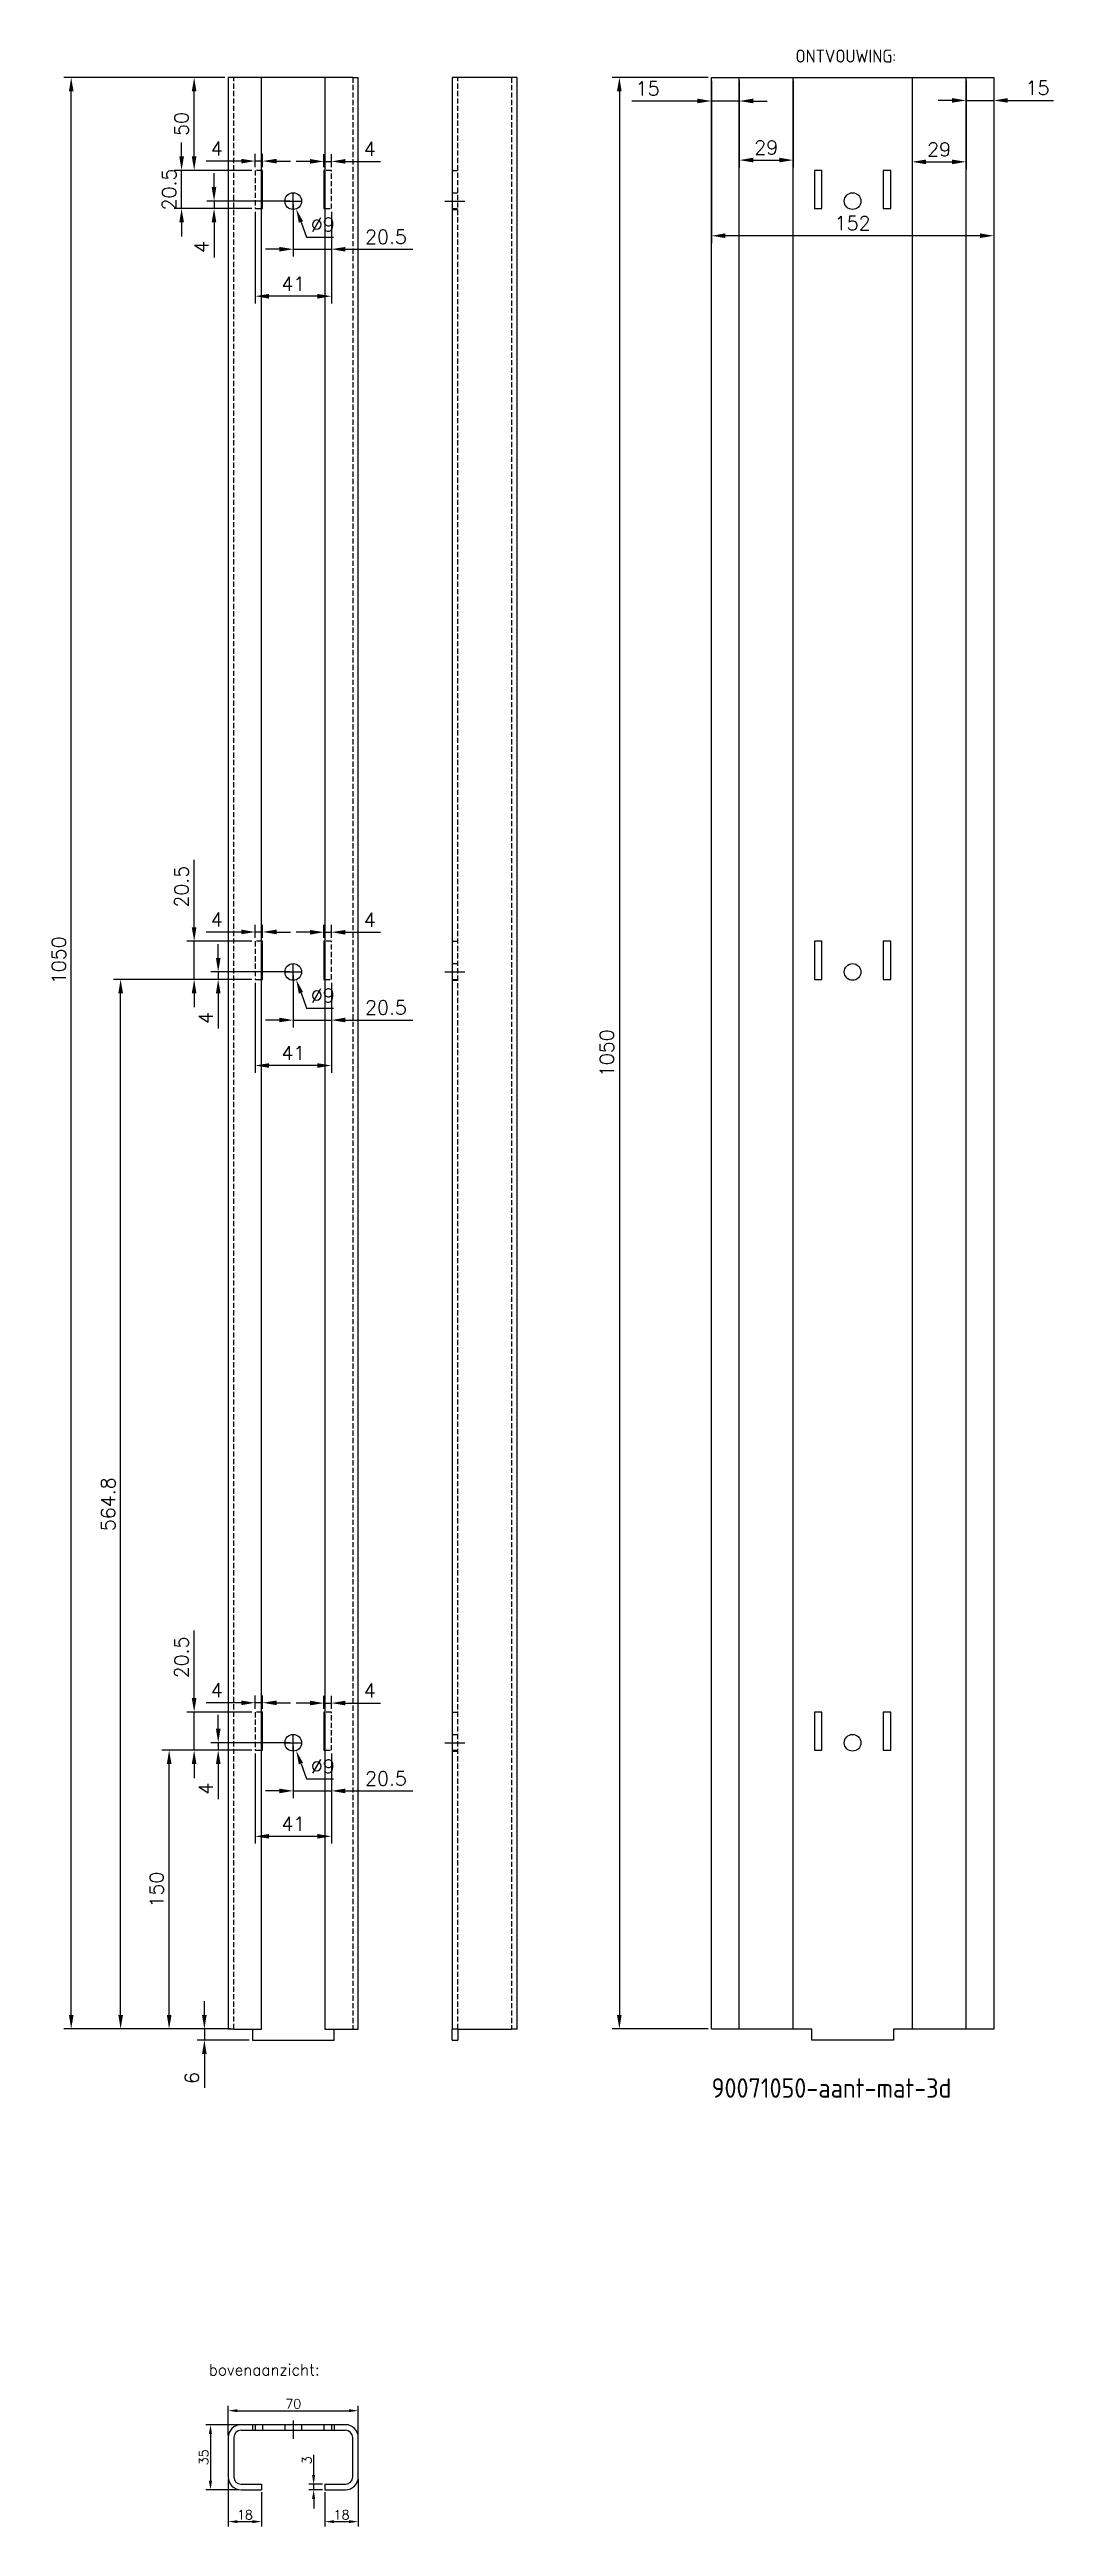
# Model space of a CAD drawing. Extents: x 3801 to 4341, y 233 to 1565.
import ezdxf

# ---------------------------------------------------------------- set-up
doc = ezdxf.new("R2010")
doc.units = 0
doc.header["$LTSCALE"] = 2
doc.linetypes.add('Aslijn', pattern=[28.575, 19.05, -3.175, 3.175, -3.175])
doc.linetypes.add('Streeplijn', pattern=[10, 7, -3])
doc.layers.get('DEFPOINTS').update_dxf_attribs({"linetype": 'CONTINUOUS'})
for name, color, linetype in [('50VOL', 13, 'CONTINUOUS'), ('70VOL', 5, 'CONTINUOUS'), ('7A', 4, 'Aslijn'), ('AM_3', 6, 'Streeplijn'), ('BRANDLIJN', 93, 'CONTINUOUS')]:
    doc.layers.add(name, color=color, linetype=linetype)
doc.styles.add('ROMANS', font='romans.shx')
doc.styles.get("Standard").update_dxf_attribs({"font": 'isocp.shx'})
doc.dimstyles.new('1_OP_02$0', dxfattribs={"dimscale": 2, "dimtxt": 2.5, "dimasz": 2.5, "dimexe": 1.3, "dimexo": 0.6, "dimgap": 0.6, "dimtad": 1, "dimdec": 1, "dimdsep": 46, "dimtxsty": 'ROMANS', "dimcen": -1.5, "dimclrd": 150, "dimclre": 150, "dimclrt": 5, "dimadec": 0, "dimazin": 0, "dimtfac": 1, "dimtdec": 1, "dimtmove": 0, "dimatfit": 3, "dimfxl": 0, "dimtolj": 1, "dimtzin": 0, "dimarcsym": 0})
doc.dimstyles.new('1_OP_03$0', dxfattribs={"dimscale": 3, "dimtxt": 2.5, "dimasz": 2.5, "dimexe": 1.3, "dimexo": 0.6, "dimgap": 1, "dimtad": 1, "dimdec": 1, "dimdsep": 46, "dimtxsty": 'ROMANS', "dimcen": -1.5, "dimclrd": 150, "dimclre": 150, "dimclrt": 5, "dimadec": 0, "dimazin": 0, "dimtfac": 1, "dimtdec": 1, "dimtmove": 0, "dimatfit": 3, "dimfxl": 0, "dimtolj": 1, "dimtzin": 0, "dimarcsym": 0})
doc.dimstyles.new('1_OP_03$3', dxfattribs={"dimscale": 3, "dimtxt": 2.5, "dimasz": 2.5, "dimexe": 1.3, "dimexo": 0.6, "dimgap": 1, "dimtad": 1, "dimtoh": 1, "dimdec": 1, "dimdsep": 46, "dimtxsty": 'ROMANS', "dimcen": -1.5, "dimclrd": 150, "dimclre": 150, "dimclrt": 5, "dimadec": 0, "dimazin": 0, "dimtfac": 1, "dimtdec": 1, "dimtofl": 0, "dimtmove": 0, "dimatfit": 0, "dimfxl": 0, "dimtolj": 1, "dimtzin": 0, "dimarcsym": 0})

msp = doc.modelspace()

# ---------------------------------------------------------------- texts
at = {"layer": '70VOL', "ltscale": 0.2}
msp.add_text('ONTVOUWING:', height=7, dxfattribs=at).set_placement((4202.59, 1558.39, 10.81))
at = {"layer": '70VOL', "style": 'ROMANS'}
msp.add_text('bovenaanzicht:', height=6, dxfattribs=at).set_placement((3886.86, 314))
at = {"layer": 'BRANDLIJN', "ltscale": 0.2}
msp.add_text('90071050-aant-mat-3d', height=10.5, dxfattribs=at).set_placement((4157.4, 463.36, 16.21))

# ---------------------------------------------------------------- blocks, each defined once
blk = doc.blocks.new('*D0')
at = {"layer": '70VOL', "color": 150, "lineweight": -2}
for p, q in [((3897.3, 281.7), (3897.3, 297.6)), ((3902.3, 295), (3962.3, 295)), ((3967.3, 281.7), (3967.3, 297.6))]:
    blk.add_line(p, q, dxfattribs=at)
at = {"layer": '70VOL', "color": 150}
for points in [[(3902.3, 295.8), (3902.3, 294.2), (3897.3, 295)], [(3962.3, 295.8), (3962.3, 294.2), (3967.3, 295)]]:
    blk.add_solid(points, dxfattribs=at)
at = {"layer": 'DEFPOINTS', "color": 0}
for p in [(3967.3, 295), (3897.3, 280.5), (3967.3, 280.5)]:
    blk.add_point(p, dxfattribs=at)
at = {"layer": '70VOL', "color": 5, "insert": (3932.3, 298.7), "char_height": 5, "attachment_point": 5, "style": 'ROMANS'}
blk.add_mtext('\\A1;70', dxfattribs=at)
blk = doc.blocks.new('*D1')
at = {"layer": '70VOL', "color": 150, "lineweight": -2}
for p, q in [((3903, 287.4), (3885.2, 287.4)), ((3887.8, 282.4), (3887.8, 257.4)), ((3903, 252.4), (3885.2, 252.4))]:
    blk.add_line(p, q, dxfattribs=at)
at = {"layer": '70VOL', "color": 150}
for points in [[(3886.9, 282.4), (3888.6, 282.4), (3887.8, 287.4)], [(3886.9, 257.4), (3888.6, 257.4), (3887.8, 252.4)]]:
    blk.add_solid(points, dxfattribs=at)
at = {"layer": 'DEFPOINTS', "color": 0}
for p in [(3904.2, 287.4), (3887.8, 252.4), (3904.2, 252.4)]:
    blk.add_point(p, dxfattribs=at)
at = {"layer": '70VOL', "color": 5, "insert": (3884.1, 269.9), "char_height": 5, "attachment_point": 5, "rotation": 90, "style": 'ROMANS'}
blk.add_mtext('\\A1;35', dxfattribs=at)
blk = doc.blocks.new('*D2')
at = {"layer": '70VOL', "color": 150, "lineweight": -2}
for p, q in [((3897.3, 258.1), (3897.3, 232.7)), ((3915.3, 251.2), (3915.3, 232.7)), ((3902.3, 235.3), (3910.3, 235.3))]:
    blk.add_line(p, q, dxfattribs=at)
at = {"layer": '70VOL', "color": 150}
for points in [[(3902.3, 236.1), (3902.3, 234.5), (3897.3, 235.3)], [(3910.3, 236.1), (3910.3, 234.5), (3915.3, 235.3)]]:
    blk.add_solid(points, dxfattribs=at)
at = {"layer": 'DEFPOINTS', "color": 0}
for p in [(3897.3, 259.3), (3915.3, 252.4), (3915.3, 235.3)]:
    blk.add_point(p, dxfattribs=at)
at = {"layer": '70VOL', "color": 5, "insert": (3906.3, 239), "char_height": 5, "attachment_point": 5, "style": 'ROMANS'}
blk.add_mtext('\\A1;18', dxfattribs=at)
blk = doc.blocks.new('*D3')
at = {"layer": '70VOL', "color": 150, "lineweight": -2}
for p, q in [((3967.3, 258.1), (3967.3, 232.7)), ((3949.3, 251.2), (3949.3, 232.7)), ((3954.3, 235.3), (3962.3, 235.3))]:
    blk.add_line(p, q, dxfattribs=at)
at = {"layer": '70VOL', "color": 150}
for points in [[(3954.3, 236.1), (3954.3, 234.5), (3949.3, 235.3)], [(3962.3, 236.1), (3962.3, 234.5), (3967.3, 235.3)]]:
    blk.add_solid(points, dxfattribs=at)
at = {"layer": 'DEFPOINTS', "color": 0}
for p in [(3967.3, 259.3), (3949.3, 252.4), (3967.3, 235.3)]:
    blk.add_point(p, dxfattribs=at)
at = {"layer": '70VOL', "color": 5, "insert": (3958.3, 239), "char_height": 5, "attachment_point": 5, "style": 'ROMANS'}
blk.add_mtext('\\A1;18', dxfattribs=at)
blk = doc.blocks.new('*D4')
at = {"layer": '70VOL', "color": 150, "lineweight": -2}
for p, q in [((3943.3, 260.4), (3943.3, 271.2)), ((3948.1, 255.4), (3940.7, 255.4)), ((3943.3, 252.4), (3943.3, 255.4)), ((3948.1, 252.4), (3940.7, 252.4)), ((3943.3, 247.4), (3943.3, 242.4))]:
    blk.add_line(p, q, dxfattribs=at)
at = {"layer": '70VOL', "color": 150}
for points in [[(3942.4, 260.4), (3944.1, 260.4), (3943.3, 255.4)], [(3942.4, 247.4), (3944.1, 247.4), (3943.3, 252.4)]]:
    blk.add_solid(points, dxfattribs=at)
at = {"layer": 'DEFPOINTS', "color": 0}
for p in [(3943.3, 255.4), (3949.3, 255.4), (3949.3, 252.4)]:
    blk.add_point(p, dxfattribs=at)
at = {"layer": '70VOL', "color": 5, "insert": (3939.6, 268.3), "char_height": 5, "attachment_point": 5, "rotation": 90, "style": 'ROMANS'}
blk.add_mtext('\\A1;3', dxfattribs=at)
blk = doc.blocks.new('*D5')
at = {"layer": '70VOL', "color": 150, "lineweight": -2}
for p, q in [((3927.8, 1483.9), (3936.8, 1483.9)), ((3932.3, 1479.4), (3932.3, 1488.4)), ((3936.5, 1472.6), (3939.5, 1464.4)), ((3939.5, 1464.4), (3953.9, 1464.4))]:
    blk.add_line(p, q, dxfattribs=at)
at = {"layer": '70VOL', "color": 150}
blk.add_solid([(3937.6, 1473), (3935.3, 1472.2), (3933.9, 1479.6)], dxfattribs=at)
at = {"layer": 'DEFPOINTS', "color": 0}
for p in [(3930.7, 1488.1), (3933.9, 1479.6)]:
    blk.add_point(p, dxfattribs=at)
at = {"layer": '70VOL', "color": 5, "insert": (3948.2, 1471.2), "char_height": 7.5, "attachment_point": 5, "style": 'ROMANS'}
blk.add_mtext('\\A1;∅9', dxfattribs=at)
blk = doc.blocks.new('*D6')
at = {"layer": '70VOL', "color": 150, "lineweight": -2}
for p, q in [((3932.3, 1482.1), (3932.3, 1454.1)), ((3952.8, 1478.1), (3952.8, 1454.1)), ((3924.8, 1458), (3917.3, 1458)), ((3932.3, 1458), (3952.8, 1458)), ((3960.3, 1458), (3996.7, 1458))]:
    blk.add_line(p, q, dxfattribs=at)
at = {"layer": '70VOL', "color": 150}
for points in [[(3924.8, 1459.2), (3924.8, 1456.7), (3932.3, 1458)], [(3960.3, 1459.2), (3960.3, 1456.7), (3952.8, 1458)]]:
    blk.add_solid(points, dxfattribs=at)
at = {"layer": 'DEFPOINTS', "color": 0}
for p in [(3932.3, 1483.9), (3952.8, 1479.9), (3952.8, 1458)]:
    blk.add_point(p, dxfattribs=at)
at = {"layer": '70VOL', "color": 5, "insert": (3982.2, 1464.7), "char_height": 7.5, "attachment_point": 5, "style": 'ROMANS'}
blk.add_mtext('\\A1;20.5', dxfattribs=at)
blk = doc.blocks.new('*D7')
at = {"layer": '70VOL', "color": 150, "lineweight": -2}
for p, q in [((3911.8, 1478.1), (3911.8, 1428.8)), ((3952.8, 1478.1), (3952.8, 1428.8)), ((3945.3, 1432.7), (3919.3, 1432.7))]:
    blk.add_line(p, q, dxfattribs=at)
at = {"layer": '70VOL', "color": 150}
for points in [[(3919.3, 1433.9), (3919.3, 1431.4), (3911.8, 1432.7)], [(3945.3, 1433.9), (3945.3, 1431.4), (3952.8, 1432.7)]]:
    blk.add_solid(points, dxfattribs=at)
at = {"layer": 'DEFPOINTS', "color": 0}
for p in [(3911.8, 1479.9), (3952.8, 1479.9), (3911.8, 1432.7)]:
    blk.add_point(p, dxfattribs=at)
at = {"layer": '70VOL', "color": 5, "insert": (3932.3, 1439.4), "char_height": 7.5, "attachment_point": 5, "style": 'ROMANS'}
blk.add_mtext('\\A1;41', dxfattribs=at)
blk = doc.blocks.new('*D8')
at = {"layer": '70VOL', "color": 150, "lineweight": -2}
for p, q in [((3911.8, 1502.2), (3911.8, 1509.3)), ((3915.8, 1502.2), (3915.8, 1509.3)), ((3904.3, 1505.4), (3885.4, 1505.4)), ((3915.8, 1505.4), (3911.8, 1505.4)), ((3923.3, 1505.4), (3930.8, 1505.4))]:
    blk.add_line(p, q, dxfattribs=at)
at = {"layer": '70VOL', "color": 150}
for points in [[(3904.3, 1506.6), (3904.3, 1504.1), (3911.8, 1505.4)], [(3923.3, 1506.6), (3923.3, 1504.1), (3915.8, 1505.4)]]:
    blk.add_solid(points, dxfattribs=at)
at = {"layer": 'DEFPOINTS', "color": 0}
for p in [(3911.8, 1505.4), (3911.8, 1500.4), (3915.8, 1500.4)]:
    blk.add_point(p, dxfattribs=at)
at = {"layer": '70VOL', "color": 5, "insert": (3891.1, 1512.1), "char_height": 7.5, "attachment_point": 5, "style": 'ROMANS'}
blk.add_mtext('\\A1;4', dxfattribs=at)
blk = doc.blocks.new('*D9')
at = {"layer": '70VOL', "color": 150, "lineweight": -2}
for p, q in [((3948.8, 1502.2), (3948.8, 1509.1)), ((3952.8, 1502.2), (3952.8, 1509.1)), ((3941.3, 1505.2), (3933.8, 1505.2)), ((3948.8, 1505.2), (3952.8, 1505.2)), ((3960.3, 1505.2), (3979.2, 1505.2))]:
    blk.add_line(p, q, dxfattribs=at)
at = {"layer": '70VOL', "color": 150}
for points in [[(3941.3, 1506.5), (3941.3, 1504), (3948.8, 1505.2)], [(3960.3, 1506.5), (3960.3, 1504), (3952.8, 1505.2)]]:
    blk.add_solid(points, dxfattribs=at)
at = {"layer": 'DEFPOINTS', "color": 0}
for p in [(3948.8, 1500.4), (3952.8, 1505.2), (3952.8, 1500.4)]:
    blk.add_point(p, dxfattribs=at)
at = {"layer": '70VOL', "color": 5, "insert": (3973.5, 1512), "char_height": 7.5, "attachment_point": 5, "style": 'ROMANS'}
blk.add_mtext('\\A1;4', dxfattribs=at)
blk = doc.blocks.new('*D10')
at = {"layer": '70VOL', "color": 150, "lineweight": -2}
for p, q in [((3872.2, 1507.9), (3872.2, 1515.4)), ((3910, 1500.4), (3868.3, 1500.4)), ((3872.2, 1479.9), (3872.2, 1500.4)), ((3910, 1479.9), (3868.3, 1479.9)), ((3872.2, 1472.4), (3872.2, 1464.9))]:
    blk.add_line(p, q, dxfattribs=at)
at = {"layer": '70VOL', "color": 150}
for points in [[(3871, 1507.9), (3873.5, 1507.9), (3872.2, 1500.4)], [(3871, 1472.4), (3873.5, 1472.4), (3872.2, 1479.9)]]:
    blk.add_solid(points, dxfattribs=at)
at = {"layer": 'DEFPOINTS', "color": 0}
for p in [(3872.2, 1500.4), (3911.8, 1500.4), (3911.8, 1479.9)]:
    blk.add_point(p, dxfattribs=at)
at = {"layer": '70VOL', "color": 5, "insert": (3865.5, 1490.1), "char_height": 7.5, "attachment_point": 5, "rotation": 90, "style": 'ROMANS'}
blk.add_mtext('\\A1;20.5', dxfattribs=at)
blk = doc.blocks.new('*D11')
at = {"layer": '70VOL', "color": 150, "lineweight": -2}
for p, q in [((3889.7, 1491.4), (3889.7, 1498.9)), ((3930.5, 1483.9), (3885.8, 1483.9)), ((3910, 1479.9), (3885.8, 1479.9)), ((3889.7, 1483.9), (3889.7, 1479.9)), ((3889.7, 1472.4), (3889.7, 1453.5))]:
    blk.add_line(p, q, dxfattribs=at)
at = {"layer": '70VOL', "color": 150}
for points in [[(3888.4, 1491.4), (3890.9, 1491.4), (3889.7, 1483.9)], [(3888.4, 1472.4), (3890.9, 1472.4), (3889.7, 1479.9)]]:
    blk.add_solid(points, dxfattribs=at)
at = {"layer": 'DEFPOINTS', "color": 0}
for p in [(3889.7, 1479.9), (3911.8, 1479.9), (3932.3, 1483.9)]:
    blk.add_point(p, dxfattribs=at)
at = {"layer": '70VOL', "color": 5, "insert": (3882.9, 1459.2), "char_height": 7.5, "attachment_point": 5, "rotation": 90, "style": 'ROMANS'}
blk.add_mtext('\\A1;4', dxfattribs=at)
blk = doc.blocks.new('*D12')
at = {"layer": '70VOL', "color": 150, "lineweight": -2}
for p, q in [((3927.8, 654.4), (3936.8, 654.4)), ((3932.3, 649.9), (3932.3, 658.9)), ((3936.5, 643.1), (3939.5, 634.9)), ((3939.5, 634.9), (3953.9, 634.9))]:
    blk.add_line(p, q, dxfattribs=at)
at = {"layer": '70VOL', "color": 150}
blk.add_solid([(3937.6, 643.5), (3935.3, 642.7), (3933.9, 650.1)], dxfattribs=at)
at = {"layer": 'DEFPOINTS', "color": 0}
for p in [(3930.7, 658.6), (3933.9, 650.1)]:
    blk.add_point(p, dxfattribs=at)
at = {"layer": '70VOL', "color": 5, "insert": (3948.2, 641.7), "char_height": 7.5, "attachment_point": 5, "style": 'ROMANS'}
blk.add_mtext('\\A1;∅9', dxfattribs=at)
blk = doc.blocks.new('*D13')
at = {"layer": '70VOL', "color": 150, "lineweight": -2}
for p, q in [((3932.3, 652.6), (3932.3, 624.6)), ((3952.8, 648.6), (3952.8, 624.6)), ((3924.8, 628.5), (3917.3, 628.5)), ((3932.3, 628.5), (3952.8, 628.5)), ((3960.3, 628.5), (3996.7, 628.5))]:
    blk.add_line(p, q, dxfattribs=at)
at = {"layer": '70VOL', "color": 150}
for points in [[(3924.8, 629.7), (3924.8, 627.2), (3932.3, 628.5)], [(3960.3, 629.7), (3960.3, 627.2), (3952.8, 628.5)]]:
    blk.add_solid(points, dxfattribs=at)
at = {"layer": 'DEFPOINTS', "color": 0}
for p in [(3932.3, 654.4), (3952.8, 650.4), (3952.8, 628.5)]:
    blk.add_point(p, dxfattribs=at)
at = {"layer": '70VOL', "color": 5, "insert": (3982.2, 635.2), "char_height": 7.5, "attachment_point": 5, "style": 'ROMANS'}
blk.add_mtext('\\A1;20.5', dxfattribs=at)
blk = doc.blocks.new('*D14')
at = {"layer": '70VOL', "color": 150, "lineweight": -2}
for p, q in [((3911.8, 648.6), (3911.8, 600.1)), ((3952.8, 648.6), (3952.8, 600.1)), ((3945.3, 604), (3919.3, 604))]:
    blk.add_line(p, q, dxfattribs=at)
at = {"layer": '70VOL', "color": 150}
for points in [[(3919.3, 605.3), (3919.3, 602.8), (3911.8, 604)], [(3945.3, 605.3), (3945.3, 602.8), (3952.8, 604)]]:
    blk.add_solid(points, dxfattribs=at)
at = {"layer": 'DEFPOINTS', "color": 0}
for p in [(3911.8, 650.4), (3952.8, 650.4), (3911.8, 604)]:
    blk.add_point(p, dxfattribs=at)
at = {"layer": '70VOL', "color": 5, "insert": (3932.3, 610.8), "char_height": 7.5, "attachment_point": 5, "style": 'ROMANS'}
blk.add_mtext('\\A1;41', dxfattribs=at)
blk = doc.blocks.new('*D15')
at = {"layer": '70VOL', "color": 150, "lineweight": -2}
for p, q in [((3911.8, 672.7), (3911.8, 679.8)), ((3915.8, 672.7), (3915.8, 679.8)), ((3904.3, 675.9), (3885.4, 675.9)), ((3915.8, 675.9), (3911.8, 675.9)), ((3923.3, 675.9), (3930.8, 675.9))]:
    blk.add_line(p, q, dxfattribs=at)
at = {"layer": '70VOL', "color": 150}
for points in [[(3904.3, 677.1), (3904.3, 674.6), (3911.8, 675.9)], [(3923.3, 677.1), (3923.3, 674.6), (3915.8, 675.9)]]:
    blk.add_solid(points, dxfattribs=at)
at = {"layer": 'DEFPOINTS', "color": 0}
for p in [(3911.8, 675.9), (3911.8, 670.9), (3915.8, 670.9)]:
    blk.add_point(p, dxfattribs=at)
at = {"layer": '70VOL', "color": 5, "insert": (3891.1, 682.6), "char_height": 7.5, "attachment_point": 5, "style": 'ROMANS'}
blk.add_mtext('\\A1;4', dxfattribs=at)
blk = doc.blocks.new('*D16')
at = {"layer": '70VOL', "color": 150, "lineweight": -2}
for p, q in [((3941.3, 675.7), (3933.8, 675.7)), ((3948.8, 672.7), (3948.8, 679.6)), ((3948.8, 675.7), (3952.8, 675.7)), ((3952.8, 672.7), (3952.8, 679.6)), ((3960.3, 675.7), (3979.2, 675.7))]:
    blk.add_line(p, q, dxfattribs=at)
at = {"layer": '70VOL', "color": 150}
for points in [[(3941.3, 677), (3941.3, 674.5), (3948.8, 675.7)], [(3960.3, 677), (3960.3, 674.5), (3952.8, 675.7)]]:
    blk.add_solid(points, dxfattribs=at)
at = {"layer": 'DEFPOINTS', "color": 0}
for p in [(3948.8, 670.9), (3952.8, 675.7), (3952.8, 670.9)]:
    blk.add_point(p, dxfattribs=at)
at = {"layer": '70VOL', "color": 5, "insert": (3973.5, 682.5), "char_height": 7.5, "attachment_point": 5, "style": 'ROMANS'}
blk.add_mtext('\\A1;4', dxfattribs=at)
blk = doc.blocks.new('*D17')
at = {"layer": '70VOL', "color": 150, "lineweight": -2}
for p, q in [((3879, 678.4), (3879, 714.7)), ((3910, 670.9), (3875.1, 670.9)), ((3879, 650.4), (3879, 670.9)), ((3910, 650.4), (3875.1, 650.4)), ((3879, 642.9), (3879, 635.4))]:
    blk.add_line(p, q, dxfattribs=at)
at = {"layer": '70VOL', "color": 150}
for points in [[(3877.7, 678.4), (3880.2, 678.4), (3879, 670.9)], [(3877.7, 642.9), (3880.2, 642.9), (3879, 650.4)]]:
    blk.add_solid(points, dxfattribs=at)
at = {"layer": 'DEFPOINTS', "color": 0}
for p in [(3879, 670.9), (3911.8, 670.9), (3911.8, 650.4)]:
    blk.add_point(p, dxfattribs=at)
at = {"layer": '70VOL', "color": 5, "insert": (3872.2, 700.3), "char_height": 7.5, "attachment_point": 5, "rotation": 90, "style": 'ROMANS'}
blk.add_mtext('\\A1;20.5', dxfattribs=at)
blk = doc.blocks.new('*D18')
at = {"layer": '70VOL', "color": 150, "lineweight": -2}
for p, q in [((3891.9, 661.9), (3891.9, 669.4)), ((3930.5, 654.4), (3888, 654.4)), ((3891.9, 654.4), (3891.9, 650.4)), ((3910, 650.4), (3888, 650.4)), ((3891.9, 642.9), (3891.9, 624))]:
    blk.add_line(p, q, dxfattribs=at)
at = {"layer": '70VOL', "color": 150}
for points in [[(3890.7, 661.9), (3893.2, 661.9), (3891.9, 654.4)], [(3890.7, 642.9), (3893.2, 642.9), (3891.9, 650.4)]]:
    blk.add_solid(points, dxfattribs=at)
at = {"layer": 'DEFPOINTS', "color": 0}
for p in [(3932.3, 654.4), (3891.9, 650.4), (3911.8, 650.4)]:
    blk.add_point(p, dxfattribs=at)
at = {"layer": '70VOL', "color": 5, "insert": (3885.2, 629.7), "char_height": 7.5, "attachment_point": 5, "rotation": 90, "style": 'ROMANS'}
blk.add_mtext('\\A1;4', dxfattribs=at)
blk = doc.blocks.new('*D19')
at = {"layer": '70VOL', "color": 150, "lineweight": -2}
for p, q in [((3884.5, 507.9), (3884.5, 515.4)), ((3895.5, 500.4), (3880.6, 500.4)), ((3908.5, 494.4), (3880.6, 494.4)), ((3884.5, 500.4), (3884.5, 494.4)), ((3884.5, 486.9), (3884.5, 468.7))]:
    blk.add_line(p, q, dxfattribs=at)
at = {"layer": '70VOL', "color": 150}
for points in [[(3883.2, 507.9), (3885.7, 507.9), (3884.5, 500.4)], [(3883.2, 486.9), (3885.7, 486.9), (3884.5, 494.4)]]:
    blk.add_solid(points, dxfattribs=at)
at = {"layer": 'DEFPOINTS', "color": 0}
for p in [(3884.5, 494.4), (3897.3, 500.4), (3910.3, 494.4)]:
    blk.add_point(p, dxfattribs=at)
at = {"layer": '70VOL', "color": 5, "insert": (3877.7, 474), "char_height": 7.5, "attachment_point": 5, "rotation": 90, "style": 'ROMANS'}
blk.add_mtext('\\A1;6', dxfattribs=at)
blk = doc.blocks.new('*D20')
at = {"layer": '70VOL', "color": 150, "lineweight": -2}
for p, q in [((3895.5, 1550.4), (3808.9, 1550.4)), ((3812.8, 507.9), (3812.8, 1542.9)), ((3895.5, 500.4), (3808.9, 500.4))]:
    blk.add_line(p, q, dxfattribs=at)
at = {"layer": '70VOL', "color": 150}
for points in [[(3811.6, 1542.9), (3814.1, 1542.9), (3812.8, 1550.4)], [(3811.6, 507.9), (3814.1, 507.9), (3812.8, 500.4)]]:
    blk.add_solid(points, dxfattribs=at)
at = {"layer": 'DEFPOINTS', "color": 0}
for p in [(3812.8, 1550.4), (3897.3, 1550.4), (3897.3, 500.4)]:
    blk.add_point(p, dxfattribs=at)
at = {"layer": '70VOL', "color": 5, "insert": (3806.1, 1075.4), "char_height": 7.5, "attachment_point": 5, "rotation": 90, "style": 'ROMANS'}
blk.add_mtext('\\A1;1050', dxfattribs=at)
blk = doc.blocks.new('*D21')
at = {"layer": '70VOL', "color": 150, "lineweight": -2}
for p, q in [((3910, 650.4), (3861.6, 650.4)), ((3865.5, 507.9), (3865.5, 642.9)), ((3895.5, 500.4), (3861.6, 500.4))]:
    blk.add_line(p, q, dxfattribs=at)
at = {"layer": '70VOL', "color": 150}
for points in [[(3864.3, 642.9), (3866.8, 642.9), (3865.5, 650.4)], [(3864.3, 507.9), (3866.8, 507.9), (3865.5, 500.4)]]:
    blk.add_solid(points, dxfattribs=at)
at = {"layer": 'DEFPOINTS', "color": 0}
for p in [(3865.5, 650.4), (3911.8, 650.4), (3897.3, 500.4)]:
    blk.add_point(p, dxfattribs=at)
at = {"layer": '70VOL', "color": 5, "insert": (3858.8, 575.4), "char_height": 7.5, "attachment_point": 5, "rotation": 90, "style": 'ROMANS'}
blk.add_mtext('\\A1;150', dxfattribs=at)
blk = doc.blocks.new('*D22')
at = {"layer": '70VOL', "color": 150, "lineweight": -2}
for p, q in [((3895.5, 1550.4), (3875.1, 1550.4)), ((3879, 1507.9), (3879, 1542.9)), ((3910, 1500.4), (3875.1, 1500.4))]:
    blk.add_line(p, q, dxfattribs=at)
at = {"layer": '70VOL', "color": 150}
for points in [[(3877.7, 1542.9), (3880.2, 1542.9), (3879, 1550.4)], [(3877.7, 1507.9), (3880.2, 1507.9), (3879, 1500.4)]]:
    blk.add_solid(points, dxfattribs=at)
at = {"layer": 'DEFPOINTS', "color": 0}
for p in [(3879, 1550.4), (3897.3, 1550.4), (3911.8, 1500.4)]:
    blk.add_point(p, dxfattribs=at)
at = {"layer": '70VOL', "color": 5, "insert": (3872.2, 1525.4), "char_height": 7.5, "attachment_point": 5, "rotation": 90, "style": 'ROMANS'}
blk.add_mtext('\\A1;50', dxfattribs=at)
blk = doc.blocks.new('*D23')
at = {"layer": '70VOL', "color": 150, "lineweight": -2}
for p, q in [((4157.3, 1548.6), (4157.3, 1533.8)), ((4172.3, 1548.6), (4172.3, 1533.8)), ((4149.8, 1537.7), (4114.4, 1537.7)), ((4172.3, 1537.7), (4157.3, 1537.7)), ((4179.8, 1537.7), (4187.3, 1537.7))]:
    blk.add_line(p, q, dxfattribs=at)
at = {"layer": '70VOL', "color": 150}
for points in [[(4149.8, 1539), (4149.8, 1536.5), (4157.3, 1537.7)], [(4179.8, 1539), (4179.8, 1536.5), (4172.3, 1537.7)]]:
    blk.add_solid(points, dxfattribs=at)
at = {"layer": 'DEFPOINTS', "color": 0}
for p in [(4157.3, 1550.4), (4172.3, 1550.4), (4172.3, 1537.7)]:
    blk.add_point(p, dxfattribs=at)
at = {"layer": '70VOL', "color": 5, "insert": (4123, 1544.5), "char_height": 7.5, "attachment_point": 5, "style": 'ROMANS'}
blk.add_mtext('\\A1;15', dxfattribs=at)
blk = doc.blocks.new('*D24')
at = {"layer": '70VOL', "color": 150, "lineweight": -2}
for p, q in [((4294.3, 1548.6), (4294.3, 1534.1)), ((4309.3, 1548.6), (4309.3, 1534.1)), ((4286.8, 1538), (4279.3, 1538)), ((4294.3, 1538), (4309.3, 1538)), ((4316.8, 1538), (4341.4, 1538))]:
    blk.add_line(p, q, dxfattribs=at)
at = {"layer": '70VOL', "color": 150}
for points in [[(4286.8, 1539.3), (4286.8, 1536.8), (4294.3, 1538)], [(4316.8, 1539.3), (4316.8, 1536.8), (4309.3, 1538)]]:
    blk.add_solid(points, dxfattribs=at)
at = {"layer": 'DEFPOINTS', "color": 0}
for p in [(4294.3, 1550.4), (4309.3, 1550.4), (4294.3, 1538)]:
    blk.add_point(p, dxfattribs=at)
at = {"layer": '70VOL', "color": 5, "insert": (4332.8, 1544.8), "char_height": 7.5, "attachment_point": 5, "style": 'ROMANS'}
blk.add_mtext('\\A1;15', dxfattribs=at)
blk = doc.blocks.new('*D25')
at = {"layer": '70VOL', "color": 150, "lineweight": -2}
for p, q in [((4157.3, 1548.6), (4157.3, 1461.3)), ((4309.3, 1548.6), (4309.3, 1461.3)), ((4301.8, 1465.2), (4164.8, 1465.2))]:
    blk.add_line(p, q, dxfattribs=at)
at = {"layer": '70VOL', "color": 150}
for points in [[(4164.8, 1466.5), (4164.8, 1464), (4157.3, 1465.2)], [(4301.8, 1466.5), (4301.8, 1464), (4309.3, 1465.2)]]:
    blk.add_solid(points, dxfattribs=at)
at = {"layer": 'DEFPOINTS', "color": 0}
for p in [(4157.3, 1550.4), (4309.3, 1550.4), (4157.3, 1465.2)]:
    blk.add_point(p, dxfattribs=at)
at = {"layer": '70VOL', "color": 5, "insert": (4233.3, 1472), "char_height": 7.5, "attachment_point": 5, "style": 'ROMANS'}
blk.add_mtext('\\A1;152', dxfattribs=at)
blk = doc.blocks.new('*D26')
at = {"layer": '70VOL', "color": 150, "lineweight": -2}
for p, q in [((4155.5, 1550.4), (4103.9, 1550.4)), ((4107.8, 1542.9), (4107.8, 507.9)), ((4155.5, 500.4), (4103.9, 500.4))]:
    blk.add_line(p, q, dxfattribs=at)
at = {"layer": '70VOL', "color": 150}
for points in [[(4106.5, 1542.9), (4109, 1542.9), (4107.8, 1550.4)], [(4106.5, 507.9), (4109, 507.9), (4107.8, 500.4)]]:
    blk.add_solid(points, dxfattribs=at)
at = {"layer": 'DEFPOINTS', "color": 0}
for p in [(4157.3, 1550.4), (4107.8, 500.4), (4157.3, 500.4)]:
    blk.add_point(p, dxfattribs=at)
at = {"layer": '70VOL', "color": 5, "insert": (4101, 1025.4), "char_height": 7.5, "attachment_point": 5, "rotation": 90, "style": 'ROMANS'}
blk.add_mtext('\\A1;1050', dxfattribs=at)
blk = doc.blocks.new('*D28')
at = {"layer": '70VOL', "color": 150, "lineweight": -2}
for p, q in [((4172.3, 1546.8), (4172.3, 1502)), ((4201.3, 1548.6), (4201.3, 1502)), ((4179.8, 1505.9), (4193.8, 1505.9))]:
    blk.add_line(p, q, dxfattribs=at)
at = {"layer": '70VOL', "color": 150}
for points in [[(4179.8, 1507.2), (4179.8, 1504.7), (4172.3, 1505.9)], [(4193.8, 1507.2), (4193.8, 1504.7), (4201.3, 1505.9)]]:
    blk.add_solid(points, dxfattribs=at)
at = {"layer": 'DEFPOINTS', "color": 0}
for p in [(4172.3, 1548.6), (4201.3, 1550.4), (4201.3, 1505.9)]:
    blk.add_point(p, dxfattribs=at)
at = {"layer": '70VOL', "color": 5, "insert": (4186.8, 1512.7), "char_height": 7.5, "attachment_point": 5, "style": 'ROMANS'}
blk.add_mtext('\\A1;29', dxfattribs=at)
blk = doc.blocks.new('*D29')
at = {"layer": '70VOL', "color": 150, "lineweight": -2}
for p, q in [((4265.3, 1548.6), (4265.3, 1501.1)), ((4294.3, 1546.8), (4294.3, 1501.1)), ((4272.8, 1505), (4286.8, 1505))]:
    blk.add_line(p, q, dxfattribs=at)
at = {"layer": '70VOL', "color": 150}
for points in [[(4272.8, 1506.2), (4272.8, 1503.7), (4265.3, 1505)], [(4286.8, 1506.2), (4286.8, 1503.7), (4294.3, 1505)]]:
    blk.add_solid(points, dxfattribs=at)
at = {"layer": 'DEFPOINTS', "color": 0}
for p in [(4265.3, 1550.4), (4294.3, 1548.6), (4294.3, 1505)]:
    blk.add_point(p, dxfattribs=at)
at = {"layer": '70VOL', "color": 5, "insert": (4279.8, 1511.7), "char_height": 7.5, "attachment_point": 5, "style": 'ROMANS'}
blk.add_mtext('\\A1;29', dxfattribs=at)
blk = doc.blocks.new('*D30')
at = {"layer": '70VOL', "color": 150, "lineweight": -2}
for p, q in [((3927.8, 1069.1), (3936.8, 1069.1)), ((3932.3, 1064.6), (3932.3, 1073.6)), ((3936.5, 1057.8), (3939.5, 1049.7)), ((3939.5, 1049.7), (3953.9, 1049.7))]:
    blk.add_line(p, q, dxfattribs=at)
at = {"layer": '70VOL', "color": 150}
blk.add_solid([(3937.6, 1058.3), (3935.3, 1057.4), (3933.9, 1064.9)], dxfattribs=at)
at = {"layer": 'DEFPOINTS', "color": 0}
for p in [(3930.7, 1073.3), (3933.9, 1064.9)]:
    blk.add_point(p, dxfattribs=at)
at = {"layer": '70VOL', "color": 5, "insert": (3948.2, 1056.4), "char_height": 7.5, "attachment_point": 5, "style": 'ROMANS'}
blk.add_mtext('\\A1;∅9', dxfattribs=at)
blk = doc.blocks.new('*D31')
at = {"layer": '70VOL', "color": 150, "lineweight": -2}
for p, q in [((3932.3, 1067.3), (3932.3, 1039.3)), ((3952.8, 1063.3), (3952.8, 1039.3)), ((3924.8, 1043.2), (3917.3, 1043.2)), ((3932.3, 1043.2), (3952.8, 1043.2)), ((3960.3, 1043.2), (3996.7, 1043.2))]:
    blk.add_line(p, q, dxfattribs=at)
at = {"layer": '70VOL', "color": 150}
for points in [[(3924.8, 1044.5), (3924.8, 1042), (3932.3, 1043.2)], [(3960.3, 1044.5), (3960.3, 1042), (3952.8, 1043.2)]]:
    blk.add_solid(points, dxfattribs=at)
at = {"layer": 'DEFPOINTS', "color": 0}
for p in [(3932.3, 1069.1), (3952.8, 1065.1), (3952.8, 1043.2)]:
    blk.add_point(p, dxfattribs=at)
at = {"layer": '70VOL', "color": 5, "insert": (3982.2, 1050), "char_height": 7.5, "attachment_point": 5, "style": 'ROMANS'}
blk.add_mtext('\\A1;20.5', dxfattribs=at)
blk = doc.blocks.new('*D32')
at = {"layer": '70VOL', "color": 150, "lineweight": -2}
for p, q in [((3911.8, 1063.3), (3911.8, 1014.9)), ((3952.8, 1063.3), (3952.8, 1014.9)), ((3945.3, 1018.8), (3919.3, 1018.8))]:
    blk.add_line(p, q, dxfattribs=at)
at = {"layer": '70VOL', "color": 150}
for points in [[(3919.3, 1020), (3919.3, 1017.5), (3911.8, 1018.8)], [(3945.3, 1020), (3945.3, 1017.5), (3952.8, 1018.8)]]:
    blk.add_solid(points, dxfattribs=at)
at = {"layer": 'DEFPOINTS', "color": 0}
for p in [(3911.8, 1065.1), (3952.8, 1065.1), (3911.8, 1018.8)]:
    blk.add_point(p, dxfattribs=at)
at = {"layer": '70VOL', "color": 5, "insert": (3932.3, 1025.5), "char_height": 7.5, "attachment_point": 5, "style": 'ROMANS'}
blk.add_mtext('\\A1;41', dxfattribs=at)
blk = doc.blocks.new('*D33')
at = {"layer": '70VOL', "color": 150, "lineweight": -2}
for p, q in [((3911.8, 1087.4), (3911.8, 1094.5)), ((3915.8, 1087.4), (3915.8, 1094.5)), ((3904.3, 1090.6), (3885.4, 1090.6)), ((3915.8, 1090.6), (3911.8, 1090.6)), ((3923.3, 1090.6), (3930.8, 1090.6))]:
    blk.add_line(p, q, dxfattribs=at)
at = {"layer": '70VOL', "color": 150}
for points in [[(3904.3, 1091.9), (3904.3, 1089.4), (3911.8, 1090.6)], [(3923.3, 1091.9), (3923.3, 1089.4), (3915.8, 1090.6)]]:
    blk.add_solid(points, dxfattribs=at)
at = {"layer": 'DEFPOINTS', "color": 0}
for p in [(3911.8, 1090.6), (3911.8, 1085.6), (3915.8, 1085.6)]:
    blk.add_point(p, dxfattribs=at)
at = {"layer": '70VOL', "color": 5, "insert": (3891.1, 1097.4), "char_height": 7.5, "attachment_point": 5, "style": 'ROMANS'}
blk.add_mtext('\\A1;4', dxfattribs=at)
blk = doc.blocks.new('*D34')
at = {"layer": '70VOL', "color": 150, "lineweight": -2}
for p, q in [((3948.8, 1087.4), (3948.8, 1094.4)), ((3952.8, 1087.4), (3952.8, 1094.4)), ((3941.3, 1090.5), (3933.8, 1090.5)), ((3948.8, 1090.5), (3952.8, 1090.5)), ((3960.3, 1090.5), (3979.2, 1090.5))]:
    blk.add_line(p, q, dxfattribs=at)
at = {"layer": '70VOL', "color": 150}
for points in [[(3941.3, 1091.7), (3941.3, 1089.2), (3948.8, 1090.5)], [(3960.3, 1091.7), (3960.3, 1089.2), (3952.8, 1090.5)]]:
    blk.add_solid(points, dxfattribs=at)
at = {"layer": 'DEFPOINTS', "color": 0}
for p in [(3948.8, 1085.6), (3952.8, 1090.5), (3952.8, 1085.6)]:
    blk.add_point(p, dxfattribs=at)
at = {"layer": '70VOL', "color": 5, "insert": (3973.5, 1097.2), "char_height": 7.5, "attachment_point": 5, "style": 'ROMANS'}
blk.add_mtext('\\A1;4', dxfattribs=at)
blk = doc.blocks.new('*D35')
at = {"layer": '70VOL', "color": 150, "lineweight": -2}
for p, q in [((3879, 1093.1), (3879, 1129.5)), ((3910, 1085.6), (3875.1, 1085.6)), ((3879, 1065.1), (3879, 1085.6)), ((3910, 1065.1), (3875.1, 1065.1)), ((3879, 1057.6), (3879, 1050.1))]:
    blk.add_line(p, q, dxfattribs=at)
at = {"layer": '70VOL', "color": 150}
for points in [[(3877.7, 1093.1), (3880.2, 1093.1), (3879, 1085.6)], [(3877.7, 1057.6), (3880.2, 1057.6), (3879, 1065.1)]]:
    blk.add_solid(points, dxfattribs=at)
at = {"layer": 'DEFPOINTS', "color": 0}
for p in [(3879, 1085.6), (3911.8, 1085.6), (3911.8, 1065.1)]:
    blk.add_point(p, dxfattribs=at)
at = {"layer": '70VOL', "color": 5, "insert": (3872.2, 1115), "char_height": 7.5, "attachment_point": 5, "rotation": 90, "style": 'ROMANS'}
blk.add_mtext('\\A1;20.5', dxfattribs=at)
blk = doc.blocks.new('*D36')
at = {"layer": '70VOL', "color": 150, "lineweight": -2}
for p, q in [((3891.9, 1076.6), (3891.9, 1084.1)), ((3930.5, 1069.1), (3888, 1069.1)), ((3891.9, 1069.1), (3891.9, 1065.1)), ((3910, 1065.1), (3888, 1065.1)), ((3891.9, 1057.6), (3891.9, 1038.7))]:
    blk.add_line(p, q, dxfattribs=at)
at = {"layer": '70VOL', "color": 150}
for points in [[(3890.7, 1076.6), (3893.2, 1076.6), (3891.9, 1069.1)], [(3890.7, 1057.6), (3893.2, 1057.6), (3891.9, 1065.1)]]:
    blk.add_solid(points, dxfattribs=at)
at = {"layer": 'DEFPOINTS', "color": 0}
for p in [(3932.3, 1069.1), (3891.9, 1065.1), (3911.8, 1065.1)]:
    blk.add_point(p, dxfattribs=at)
at = {"layer": '70VOL', "color": 5, "insert": (3885.2, 1044.4), "char_height": 7.5, "attachment_point": 5, "rotation": 90, "style": 'ROMANS'}
blk.add_mtext('\\A1;4', dxfattribs=at)
blk = doc.blocks.new('*D37')
at = {"layer": '70VOL', "color": 150, "lineweight": -2}
for p, q in [((3910, 1065.1), (3835.5, 1065.1)), ((3839.4, 507.9), (3839.4, 1057.6)), ((3898.5, 500.4), (3835.5, 500.4))]:
    blk.add_line(p, q, dxfattribs=at)
at = {"layer": '70VOL', "color": 150}
for points in [[(3838.2, 1057.6), (3840.7, 1057.6), (3839.4, 1065.1)], [(3838.2, 507.9), (3840.7, 507.9), (3839.4, 500.4)]]:
    blk.add_solid(points, dxfattribs=at)
at = {"layer": 'DEFPOINTS', "color": 0}
for p in [(3839.4, 1065.1), (3911.8, 1065.1), (3900.3, 500.4)]:
    blk.add_point(p, dxfattribs=at)
at = {"layer": '70VOL', "color": 5, "insert": (3832.7, 782.7), "char_height": 7.5, "attachment_point": 5, "rotation": 90, "style": 'ROMANS'}
blk.add_mtext('\\A1;564.8', dxfattribs=at)

# ---------------------------------------------------------------- dimensions: what is measured, and where the dimension line sits
at = {"layer": '70VOL'}
for base, p1, p2, picture, middle in [((3812.84, 1550.35), (3897.3, 500.35), (3897.3, 1550.35), '*D20', (3812.84, 1075.35)), ((3872.22, 1500.35), (3911.8, 1479.85), (3911.8, 1500.35), '*D10', (3872.22, 1490.1)), ((3889.65, 1479.85), (3932.3, 1483.85), (3911.8, 1479.85), '*D11', (3889.65, 1459.17))]:
    dim = msp.add_linear_dim(base=base, p1=p1, p2=p2, angle=90, dimstyle='1_OP_03$0', dxfattribs=at)
    dim.commit()
    dim.dimension.update_dxf_attribs({"geometry": picture, "text_midpoint": middle, "dimtype": 160})
for base, p1, p2, dimstyle, picture, middle in [((3878.97, 1550.35), (3911.8, 1500.35), (3897.3, 1550.35), '1_OP_03$0', '*D22', (3872.22, 1525.35)), ((4107.79, 500.35), (4157.27, 1550.35), (4157.27, 500.35), '1_OP_03$0', '*D26', (4101.04, 1025.35)), ((3878.97, 1085.6), (3911.8, 1065.1), (3911.8, 1085.6), '1_OP_03$0', '*D35', (3872.22, 1115.03)), ((3891.94, 1065.1), (3932.3, 1069.1), (3911.8, 1065.1), '1_OP_03$0', '*D36', (3885.19, 1044.42)), ((3839.44454996, 1065.10204858), (3900.3052261, 500.35204858), (3911.8042261, 1065.10204858), '1_OP_03$0', '*D37', (3832.69454996, 782.72704858)), ((3878.97, 670.85), (3911.8, 650.35), (3911.8, 670.85), '1_OP_03$0', '*D17', (3872.22, 700.28)), ((3891.94, 650.35), (3932.3, 654.35), (3911.8, 650.35), '1_OP_03$0', '*D18', (3885.19, 629.67)), ((3865.51, 650.35), (3897.3, 500.35), (3911.8, 650.35), '1_OP_03$0', '*D21', (3858.76, 575.35)), ((3884.45, 494.35), (3897.3, 500.35), (3910.3, 494.35), '1_OP_03$0', '*D19', (3877.7, 474.03)), ((3887.77, 252.45), (3904.2, 287.45), (3904.2, 252.45), '1_OP_02$0', '*D1', (3884.07, 269.95)), ((3943.25, 255.45), (3949.3, 252.45), (3949.3, 255.45), '1_OP_02$0', '*D4', (3939.55, 268.31))]:
    dim = msp.add_linear_dim(base=base, p1=p1, p2=p2, angle=90, dimstyle=dimstyle, dxfattribs=at)
    dim.commit()
    dim.dimension.update_dxf_attribs({"geometry": picture, "text_midpoint": middle})
for base, p1, p2, picture, middle in [((4172.27, 1537.71), (4157.27, 1550.35), (4172.27, 1550.35), '*D23', (4122.96, 1537.71)), ((4294.29, 1538.03), (4309.29, 1550.35), (4294.29, 1550.35), '*D24', (4332.82, 1538.03))]:
    dim = msp.add_linear_dim(base=base, p1=p1, p2=p2, dimstyle='1_OP_03$0', dxfattribs=at)
    dim.commit()
    dim.dimension.update_dxf_attribs({"geometry": picture, "text_midpoint": middle, "dimtype": 160})
for base, p1, p2, dimstyle, picture, middle in [((4157.27, 1465.21), (4309.29, 1550.35), (4157.27, 1550.35), '1_OP_03$0', '*D25', (4233.28, 1471.96)), ((4201.28, 1505.93), (4172.27, 1548.55), (4201.28, 1550.35), '1_OP_03$0', '*D28', (4186.78, 1512.68)), ((4294.29, 1505), (4265.28, 1550.35), (4294.29, 1548.55), '1_OP_03$0', '*D29', (4279.78, 1511.75)), ((3911.8, 1505.4), (3915.8, 1500.35), (3911.8, 1500.35), '1_OP_03$0', '*D8', (3891.13, 1512.15)), ((3952.8, 1505.22), (3948.8, 1500.35), (3952.8, 1500.35), '1_OP_03$0', '*D9', (3973.48, 1511.97)), ((3911.8, 1432.68), (3952.8, 1479.85), (3911.8, 1479.85), '1_OP_03$0', '*D7', (3932.3, 1439.43)), ((3952.8, 1457.98), (3932.3, 1483.85), (3952.8, 1479.85), '1_OP_03$0', '*D6', (3982.23, 1464.73)), ((3911.8, 1090.65), (3915.8, 1085.6), (3911.8, 1085.6), '1_OP_03$0', '*D33', (3891.13, 1097.4)), ((3952.8, 1090.47), (3948.8, 1085.6), (3952.8, 1085.6), '1_OP_03$0', '*D34', (3973.48, 1097.22)), ((3952.8, 1043.23), (3932.3, 1069.1), (3952.8, 1065.1), '1_OP_03$0', '*D31', (3982.23, 1049.98)), ((3911.8, 1018.78), (3952.8, 1065.1), (3911.8, 1065.1), '1_OP_03$0', '*D32', (3932.3, 1025.53)), ((3911.8, 675.9), (3915.8, 670.85), (3911.8, 670.85), '1_OP_03$0', '*D15', (3891.13, 682.65)), ((3952.8, 675.72), (3948.8, 670.85), (3952.8, 670.85), '1_OP_03$0', '*D16', (3973.48, 682.47)), ((3952.8, 628.48), (3932.3, 654.35), (3952.8, 650.35), '1_OP_03$0', '*D13', (3982.23, 635.23)), ((3911.8, 604.03), (3952.8, 650.35), (3911.8, 650.35), '1_OP_03$0', '*D14', (3932.3, 610.78)), ((3967.3, 294.98), (3897.3, 280.55), (3967.3, 280.55), '1_OP_02$0', '*D0', (3932.3, 298.68)), ((3915.3, 235.3), (3897.3, 259.35), (3915.3, 252.45), '1_OP_02$0', '*D2', (3906.3, 239)), ((3967.3, 235.3), (3949.3, 252.45), (3967.3, 259.35), '1_OP_02$0', '*D3', (3958.3, 239))]:
    dim = msp.add_linear_dim(base=base, p1=p1, p2=p2, dimstyle=dimstyle, dxfattribs=at)
    dim.commit()
    dim.dimension.update_dxf_attribs({"geometry": picture, "text_midpoint": middle})
for p1, p2, picture, middle in [((3930.74, 1488.07), (3933.87, 1479.63), '*D5', (3948.21, 1464.41)), ((3930.74, 1073.32), (3933.87, 1064.88), '*D30', (3948.21, 1049.66)), ((3930.74, 658.57), (3933.87, 650.13), '*D12', (3948.21, 634.91))]:
    dim = msp.add_diameter_dim_2p(p1=p1, p2=p2, dimstyle='1_OP_03$3', dxfattribs=at)
    dim.commit()
    dim.dimension.update_dxf_attribs({"geometry": picture, "text_midpoint": middle, "dimtype": 163})

# ---------------------------------------------------------------- linework, layer by layer
at = {"layer": '50VOL', "ltscale": 0.2}
for p, q in [((3897.3, 1550.35), (3897.3, 500.35)), ((3900.31, 1550.35), (3897.3, 1550.35)), ((3915.3, 1550.35), (3900.31, 1550.35)), ((3949.3, 1550.35), (3915.3, 1550.35)), ((3915.3, 500.35), (3915.3, 1550.35)), ((3964.3, 1550.35), (3949.3, 1550.35)), ((3949.3, 1550.35), (3949.3, 500.35)), ((3964.3, 1550.35), (3967.3, 1550.35)), ((3967.3, 500.35), (3967.3, 1550.35)), ((4017.82, 1550.35), (4017.82, 500.35)), ((4020.82, 1550.35), (4017.82, 1550.35)), ((4049.82, 1550.35), (4020.82, 1550.35)), ((4052.82, 1550.35), (4049.82, 1550.35)), ((4052.82, 500.35), (4052.82, 1550.35)), ((4157.27, 500.35), (4157.27, 1550.35)), ((4157.27, 1550.35), (4309.29, 1550.35)), ((4157.27, 1550.35), (4309.29, 1550.35)), ((4172.27, 500.35), (4172.27, 1550.35)), ((4201.28, 500.35), (4201.28, 1550.35)), ((4265.28, 1550.35), (4265.28, 500.35)), ((4294.29, 1550.35), (4294.29, 500.35)), ((4309.29, 1550.35), (4309.29, 500.35)), ((3915.8, 1500.35), (3915.3, 1500.35)), ((3915.8, 1479.85), (3915.8, 1500.35)), ((3948.8, 1500.38), (3948.8, 1479.85)), ((3949.3, 1500.38), (3948.8, 1500.38)), ((4216.78, 1500.38), (4212.78, 1500.38)), ((4212.78, 1500.38), (4212.78, 1479.85)), ((4216.78, 1479.85), (4216.78, 1500.38)), ((4253.78, 1500.35), (4249.78, 1500.35)), ((4249.78, 1500.35), (4249.78, 1479.85)), ((4253.78, 1479.85), (4253.78, 1500.35)), ((3915.3, 1479.85), (3915.8, 1479.85)), ((3948.8, 1479.85), (3949.3, 1479.85)), ((4212.78, 1479.85), (4216.78, 1479.85)), ((4249.78, 1479.85), (4253.78, 1479.85)), ((3915.8, 1085.6), (3915.3, 1085.6)), ((3915.8, 1065.1), (3915.8, 1085.6)), ((3949.3, 1085.6), (3948.8, 1085.6)), ((3948.8, 1085.6), (3948.8, 1065.1)), ((4212.78, 1085.6), (4212.78, 1065.1)), ((4216.78, 1085.6), (4212.78, 1085.6)), ((4216.78, 1065.1), (4216.78, 1085.6)), ((4253.78, 1085.6), (4249.78, 1085.6)), ((4249.78, 1085.6), (4249.78, 1065.1)), ((4253.78, 1065.1), (4253.78, 1085.6)), ((3915.3, 1065.1), (3915.8, 1065.1)), ((3948.8, 1065.1), (3949.3, 1065.1)), ((4212.78, 1065.1), (4216.78, 1065.1)), ((4249.78, 1065.1), (4253.78, 1065.1)), ((3915.8, 670.85), (3915.3, 670.85)), ((3915.8, 650.35), (3915.8, 670.85)), ((3949.3, 670.85), (3948.8, 670.85)), ((3948.8, 670.85), (3948.8, 650.35)), ((4212.78, 670.85), (4212.78, 650.35)), ((4216.78, 670.85), (4212.78, 670.85)), ((4216.78, 650.35), (4216.78, 670.85)), ((4253.78, 670.85), (4249.78, 670.85)), ((4249.78, 670.85), (4249.78, 650.35)), ((4253.78, 650.35), (4253.78, 670.85)), ((3915.3, 650.35), (3915.8, 650.35)), ((3948.8, 650.35), (3949.3, 650.35)), ((4212.78, 650.35), (4216.78, 650.35)), ((4249.78, 650.35), (4253.78, 650.35)), ((3900.31, 500.35), (3897.3, 500.35)), ((3900.31, 500.35), (3915.3, 500.35)), ((3910.3, 500.35), (3910.3, 494.35)), ((3910.3, 494.35), (3954.3, 494.35)), ((3949.3, 500.35), (3964.3, 500.35)), ((3954.3, 494.35), (3954.3, 500.35)), ((3964.3, 500.35), (3967.3, 500.35)), ((4020.82, 500.35), (4017.82, 500.35)), ((4017.82, 494.35), (4017.82, 500.35)), ((4017.82, 494.35), (4020.82, 494.35)), ((4020.82, 500.35), (4049.82, 500.35)), ((4020.82, 500.35), (4020.82, 494.35)), ((4052.82, 500.35), (4049.82, 500.35)), ((4211.28, 500.35), (4157.27, 500.35)), ((4211.28, 494.35), (4211.28, 500.35)), ((4255.28, 494.35), (4211.28, 494.35)), ((4309.29, 500.35), (4255.28, 500.35)), ((4255.28, 500.35), (4255.28, 494.35)), ((3897.3, 280.55), (3897.3, 259.35)), ((3900.3, 280.55), (3900.3, 259.35)), ((3910.3, 287.45), (3904.2, 287.45)), ((3904.2, 284.45), (3910.3, 284.45)), ((3954.3, 287.45), (3910.3, 287.45)), ((3910.3, 287.45), (3910.3, 284.45)), ((3910.3, 284.45), (3954.3, 284.45)), ((3960.4, 287.45), (3954.3, 287.45)), ((3954.3, 287.45), (3954.3, 284.45)), ((3954.3, 284.45), (3960.4, 284.45)), ((3964.3, 259.35), (3964.3, 280.55)), ((3967.3, 259.35), (3967.3, 280.55)), ((3904.2, 255.45), (3915.3, 255.45)), ((3915.3, 255.45), (3915.3, 252.45)), ((3949.3, 255.45), (3960.4, 255.45)), ((3949.3, 255.45), (3949.3, 252.45)), ((3904.2, 252.45), (3915.3, 252.45)), ((3949.3, 252.45), (3960.4, 252.45))]:
    msp.add_line(p, q, dxfattribs=at)
for centre in [(3932.3, 1483.85), (4233.28, 1483.85), (3932.3, 1069.1), (4233.28, 1069.1), (3932.3, 654.35), (4233.28, 654.35)]:
    msp.add_circle(centre, 4.5, dxfattribs=at)
for centre, radius, start, end in [((3904.2, 280.55), 6.9, 90, 180), ((3904.2, 280.55), 3.9, 90, 180), ((3960.4, 280.55), 6.9, 0, 90), ((3960.4, 280.55), 3.9, 0, 90), ((3904.2, 259.35), 6.9, 180, 270), ((3904.2, 259.35), 3.9, 180, 270), ((3960.4, 259.35), 3.9, 270, 0), ((3960.4, 259.35), 6.9, 270, 0)]:
    msp.add_arc(centre, radius, start, end, dxfattribs=at)
at = {"layer": '7A'}
for p, q in [((4013.86, 1483.85), (4024.58, 1483.85)), ((4013.86, 1069.1), (4024.58, 1069.1)), ((4013.86, 654.35), (4024.58, 654.35)), ((3932.3, 289.64), (3932.3, 279.87))]:
    msp.add_line(p, q, dxfattribs=at)
at = {"layer": 'AM_3', "ltscale": 0.2}
for p, q in [((3900.3, 500.35), (3900.3, 1550.35)), ((3964.3, 1550.35), (3964.3, 500.35)), ((4020.82, 500.35), (4020.82, 1550.35)), ((4049.82, 1550.35), (4049.82, 500.35)), ((3911.8, 1500.35), (3911.8, 1479.85)), ((3915.3, 1500.35), (3911.8, 1500.35)), ((3952.8, 1500.38), (3949.3, 1500.38)), ((3952.8, 1479.85), (3952.8, 1500.38)), ((4017.82, 1500.38), (4020.82, 1500.38)), ((4017.82, 1500.35), (4020.82, 1500.35)), ((3911.8, 1479.85), (3915.3, 1479.85)), ((3949.3, 1479.85), (3952.8, 1479.85)), ((4017.82, 1488.35), (4020.82, 1488.35)), ((4017.82, 1479.85), (4020.82, 1479.85)), ((4017.82, 1479.35), (4020.82, 1479.35)), ((3911.8, 1085.6), (3911.8, 1065.1)), ((3915.3, 1085.6), (3911.8, 1085.6)), ((3952.8, 1085.6), (3949.3, 1085.6)), ((3952.8, 1065.1), (3952.8, 1085.6)), ((4017.82, 1085.6), (4020.82, 1085.6)), ((4017.82, 1073.6), (4020.82, 1073.6)), ((3911.8, 1065.1), (3915.3, 1065.1)), ((3949.3, 1065.1), (3952.8, 1065.1)), ((4017.82, 1065.1), (4020.82, 1065.1)), ((4017.82, 1064.6), (4020.82, 1064.6)), ((3911.8, 670.85), (3911.8, 650.35)), ((3915.3, 670.85), (3911.8, 670.85)), ((3952.8, 670.85), (3949.3, 670.85)), ((3952.8, 650.35), (3952.8, 670.85)), ((4017.82, 670.85), (4020.82, 670.85)), ((4017.82, 658.85), (4020.82, 658.85)), ((3911.8, 650.35), (3915.3, 650.35)), ((3949.3, 650.35), (3952.8, 650.35)), ((4017.82, 650.35), (4020.82, 650.35)), ((4017.82, 649.85), (4020.82, 649.85)), ((3911.8, 287.45), (3911.8, 284.45)), ((3915.8, 287.45), (3915.8, 284.45)), ((3927.8, 287.45), (3927.8, 284.45)), ((3936.8, 287.45), (3936.8, 284.45)), ((3948.8, 287.45), (3948.8, 284.45)), ((3952.8, 287.45), (3952.8, 284.45))]:
    msp.add_line(p, q, dxfattribs=at)

msp.set_redraw_order([(e.dxf.handle, doc.entitydb.next_handle()) for e in msp.query("TEXT MTEXT ATTDEF DIMENSION ARC_DIMENSION")])  # texts and dimensions are drawn at this point

doc.saveas('drawing.dxf')
